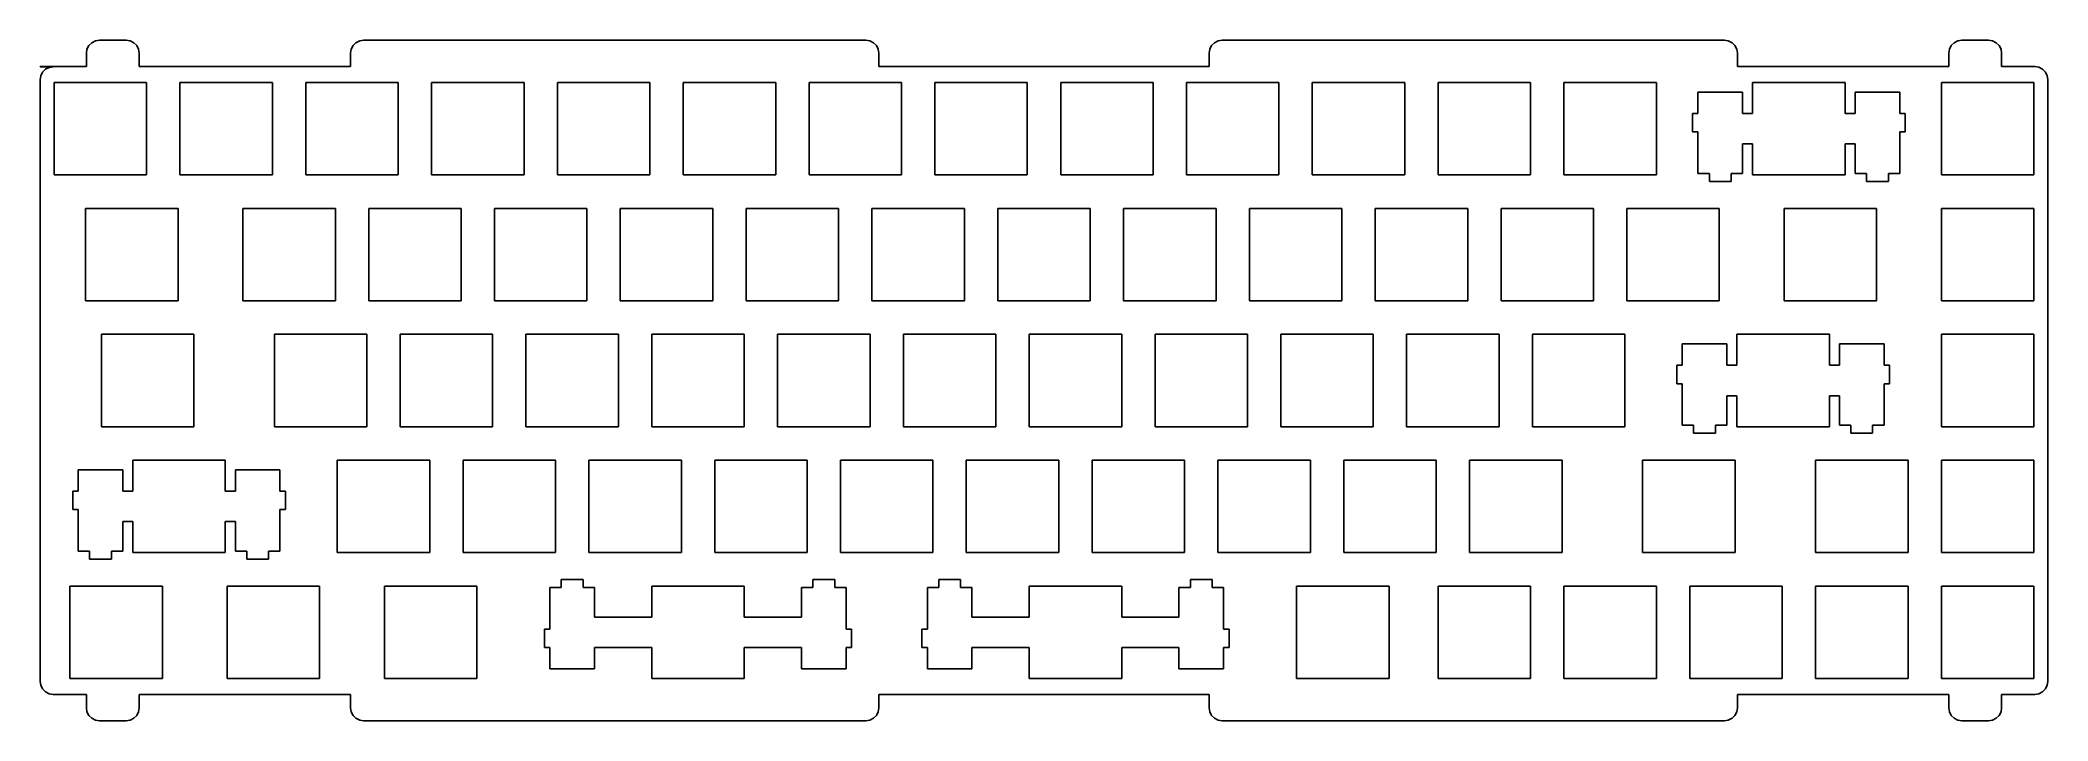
# Model space of a CAD drawing. Extents: x -41.2 to 44.6, y 16.4 to 45.4.
import ezdxf

# ---------------------------------------------------------------- set-up
doc = ezdxf.new("R2010")
doc.units = 0

msp = doc.modelspace()

# ---------------------------------------------------------------- linework, layer by layer
at = {"layer": 'Layer 1'}
for p, q in [((-39.2289, 44.8817), (-39.2026, 45.0477)), ((-39.2289, 44.8727), (-39.2289, 44.8817)), ((-39.2289, 44.8724), (-39.2289, 44.8727)), ((-39.2289, 44.3088), (-39.2289, 44.8724)), ((-39.2026, 45.0477), (-39.1222, 45.2055)), ((-39.1222, 45.2055), (-38.9966, 45.3311)), ((-38.9966, 45.3311), (-38.8388, 45.4115)), ((-38.8388, 45.4115), (-38.6728, 45.4377)), ((-38.6728, 45.4377), (-38.6638, 45.4377)), ((-38.6638, 45.4377), (-37.5364, 45.4377)), ((-37.5364, 45.4377), (-37.5275, 45.4377)), ((-37.5275, 45.4377), (-37.3611, 45.4112)), ((-37.3611, 45.4112), (-37.2034, 45.3308)), ((-37.2034, 45.3308), (-37.0778, 45.2055)), ((-37.0778, 45.2055), (-36.9973, 45.0474)), ((-36.9973, 45.0474), (-36.9711, 44.8814)), ((-36.9711, 44.8814), (-36.9711, 44.8724)), ((-36.9711, 44.8724), (-36.9711, 44.3088)), ((-27.94, 44.8814), (-27.9137, 45.0474)), ((-27.94, 44.8724), (-27.94, 44.8814)), ((-27.94, 44.3088), (-27.94, 44.8724)), ((-27.9137, 45.0474), (-27.8333, 45.2055)), ((-27.8333, 45.2055), (-27.7077, 45.3308)), ((-27.7077, 45.3308), (-27.5499, 45.4112)), ((-27.5499, 45.4112), (-27.3838, 45.4377)), ((-27.3838, 45.4377), (-27.375, 45.4377)), ((-27.375, 45.4377), (-5.92751, 45.4377)), ((-5.92751, 45.4377), (-5.91866, 45.4377)), ((-5.91866, 45.4377), (-5.75225, 45.4112)), ((-5.75225, 45.4112), (-5.59449, 45.3308)), ((-5.59449, 45.3308), (-5.4689, 45.2055)), ((-5.4689, 45.2055), (-5.38846, 45.0474)), ((-5.38846, 45.0474), (-5.36222, 44.8814)), ((-5.36222, 44.8814), (-5.36222, 44.8724)), ((-5.36222, 44.8724), (-5.36222, 44.3088)), ((8.74888, 44.8814), (8.77513, 45.0474)), ((8.74888, 44.8724), (8.74888, 44.8814)), ((8.74888, 44.3088), (8.74888, 44.8724)), ((8.77513, 45.0474), (8.85556, 45.2055)), ((8.85556, 45.2055), (8.98115, 45.3308)), ((8.98115, 45.3308), (9.13891, 45.4112)), ((9.13891, 45.4112), (9.30532, 45.4377)), ((9.30532, 45.4377), (9.31417, 45.4377)), ((9.31417, 45.4377), (30.7616, 45.4377)), ((30.7616, 45.4377), (30.7705, 45.4377)), ((30.7705, 45.4377), (30.9366, 45.4112)), ((30.9366, 45.4112), (31.0944, 45.3308)), ((31.0944, 45.3308), (31.22, 45.2055)), ((31.22, 45.2055), (31.3004, 45.0474)), ((31.3004, 45.0474), (31.3266, 44.8814)), ((31.3266, 44.8814), (31.3266, 44.8724)), ((31.3266, 44.8724), (31.3266, 44.3088)), ((40.3577, 44.8814), (40.384, 45.0474)), ((40.3577, 44.8724), (40.3577, 44.8814)), ((40.3577, 44.3088), (40.3577, 44.8724)), ((40.384, 45.0474), (40.4644, 45.2055)), ((40.4644, 45.2055), (40.59, 45.3308)), ((40.59, 45.3308), (40.7478, 45.4112)), ((40.7478, 45.4112), (40.9142, 45.4377)), ((40.9142, 45.4377), (40.923, 45.4377)), ((40.923, 45.4377), (42.0505, 45.4377)), ((42.0505, 45.4377), (42.0594, 45.4377)), ((42.0594, 45.4377), (42.2255, 45.4112)), ((42.2255, 45.4112), (42.3833, 45.3308)), ((42.3833, 45.3308), (42.5088, 45.2055)), ((42.5088, 45.2055), (42.5893, 45.0474)), ((42.5893, 45.0474), (42.6155, 44.8814)), ((42.6155, 44.8814), (42.6155, 44.8724)), ((42.6155, 44.8724), (42.6155, 44.3088)), ((-41.2044, 44.304), (-41.2044, 44.3088)), ((-41.2044, 44.3088), (-40.6394, 44.3088)), ((-40.6447, 44.304), (-41.2044, 44.304)), ((-41.2044, 43.7471), (-41.1782, 43.9135)), ((-41.1782, 43.9135), (-41.0977, 44.0712)), ((-41.0977, 44.0712), (-40.9721, 44.1965)), ((-40.9721, 44.1965), (-40.8144, 44.277)), ((-40.8144, 44.277), (-40.6447, 44.304)), ((-40.6394, 44.3088), (-39.2289, 44.3088)), ((-36.9711, 44.3088), (-36.6541, 44.3088)), ((-36.6541, 44.3088), (-35.3102, 44.3088)), ((-35.3102, 44.3088), (-35.2289, 44.3088)), ((-35.2289, 44.3088), (-31.2778, 44.3088)), ((-31.2778, 44.3088), (-29.8526, 44.3088)), ((-29.8526, 44.3088), (-27.94, 44.3088)), ((-5.36222, 44.3088), (-4.39561, 44.3088)), ((-4.39561, 44.3088), (-2.97039, 44.3088)), ((-2.97039, 44.3088), (0.98072, 44.3088)), ((0.98072, 44.3088), (2.40594, 44.3088)), ((2.40594, 44.3088), (6.35705, 44.3088)), ((6.35705, 44.3088), (7.78227, 44.3088)), ((7.78227, 44.3088), (8.74888, 44.3088)), ((31.3266, 44.3088), (31.5459, 44.3088)), ((31.5459, 44.3088), (31.9763, 44.3088)), ((31.9763, 44.3088), (35.9274, 44.3088)), ((35.9274, 44.3088), (36.3578, 44.3088)), ((36.3578, 44.3088), (38.2628, 44.3088)), ((38.2628, 44.3088), (38.4956, 44.3088)), ((38.4956, 44.3088), (38.6156, 44.3088)), ((38.6156, 44.3088), (40.0408, 44.3088)), ((40.0408, 44.3088), (40.3577, 44.3088)), ((42.6155, 44.3088), (44.0261, 44.3088)), ((44.0261, 44.3088), (44.0349, 44.3088)), ((44.0349, 44.3088), (44.201, 44.2823)), ((44.201, 44.2823), (44.3588, 44.2019)), ((44.3588, 44.2019), (44.4844, 44.0766)), ((44.4844, 44.0766), (44.5648, 43.9185)), ((44.5648, 43.9185), (44.5911, 43.7525)), ((-41.2044, 43.7436), (-41.2044, 43.7471)), ((-41.2044, 18.0628), (-41.2044, 43.7436)), ((-39.2289, 43.6321), (-40.6053, 43.6321)), ((-40.6053, 43.6321), (-40.6053, 39.681)), ((-36.9711, 43.6321), (-39.2289, 43.6321)), ((-36.6541, 43.6321), (-36.9711, 43.6321)), ((-36.6541, 39.681), (-36.6541, 43.6321)), ((-31.2778, 43.6321), (-35.2289, 43.6321)), ((-35.2289, 43.6321), (-35.2289, 39.681)), ((-31.2778, 39.681), (-31.2778, 43.6321)), ((-27.94, 43.6321), (-29.8526, 43.6321)), ((-29.8526, 43.6321), (-29.8526, 39.681)), ((-25.9015, 43.6321), (-27.94, 43.6321)), ((-25.9015, 39.681), (-25.9015, 43.6321)), ((-20.5249, 43.6321), (-24.4763, 43.6321)), ((-24.4763, 43.6321), (-24.4763, 39.681)), ((-20.5249, 39.681), (-20.5249, 43.6321)), ((-15.1485, 43.6321), (-19.0997, 43.6321)), ((-19.0997, 43.6321), (-19.0997, 39.681)), ((-15.1485, 39.681), (-15.1485, 43.6321)), ((-9.77222, 43.6321), (-13.7233, 43.6321)), ((-13.7233, 43.6321), (-13.7233, 39.681)), ((-9.77222, 39.681), (-9.77222, 43.6321)), ((-9.77222, 43.6321), (-9.77222, 43.6321)), ((-5.36222, 43.6321), (-8.347, 43.6321)), ((-8.347, 43.6321), (-8.347, 39.681)), ((-4.39561, 43.6321), (-5.36222, 43.6321)), ((-4.39561, 39.681), (-4.39561, 43.6321)), ((0.98072, 43.6321), (-2.97039, 43.6321)), ((-2.97039, 43.6321), (-2.97039, 39.681)), ((0.98072, 39.681), (0.98072, 43.6321)), ((6.35705, 43.6321), (2.40594, 43.6321)), ((2.40594, 43.6321), (2.40594, 39.681)), ((6.35705, 39.681), (6.35705, 43.6321)), ((8.74888, 43.6321), (7.78227, 43.6321)), ((7.78227, 43.6321), (7.78227, 39.681)), ((11.7337, 43.6321), (8.74888, 43.6321)), ((11.7337, 39.681), (11.7337, 43.6321)), ((17.11, 43.6321), (13.1589, 43.6321)), ((13.1589, 43.6321), (13.1589, 39.681)), ((17.11, 39.681), (17.11, 43.6321)), ((22.4863, 43.6321), (18.5352, 43.6321)), ((18.5352, 43.6321), (18.5352, 39.681)), ((22.4863, 39.681), (22.4863, 43.6321)), ((27.8629, 43.6321), (23.9115, 43.6321)), ((23.9115, 43.6321), (23.9115, 39.681)), ((27.8629, 39.681), (27.8629, 43.6321)), ((31.3266, 43.2172), (29.6409, 43.2172)), ((29.6409, 43.2172), (29.6409, 42.3056)), ((31.5459, 43.2172), (31.3266, 43.2172)), ((31.5459, 42.3056), (31.5459, 43.2172)), ((35.9274, 43.6321), (31.9763, 43.6321)), ((31.9763, 43.6321), (31.9763, 42.3056)), ((35.9274, 42.3056), (35.9274, 43.6321)), ((38.2628, 43.2172), (36.3578, 43.2172)), ((36.3578, 43.2172), (36.3578, 42.3056)), ((38.2628, 42.3056), (38.2628, 43.2172)), ((40.3577, 43.6321), (40.0408, 43.6321)), ((40.0408, 43.6321), (40.0408, 39.681)), ((42.6155, 43.6321), (40.3577, 43.6321)), ((43.9922, 43.6321), (42.6155, 43.6321)), ((43.9922, 39.681), (43.9922, 43.6321)), ((44.5911, 43.7525), (44.5911, 43.7436)), ((44.5911, 43.7436), (44.5911, 18.0628)), ((29.6409, 42.3056), (29.4081, 42.3056)), ((29.4081, 42.3056), (29.4081, 41.5196)), ((31.9763, 42.3056), (31.5459, 42.3056)), ((36.3578, 42.3056), (35.9274, 42.3056)), ((38.4956, 42.3056), (38.2628, 42.3056)), ((38.4956, 41.5196), (38.4956, 42.3056)), ((29.4081, 41.5196), (29.6409, 41.5196)), ((29.6409, 41.5196), (29.6409, 39.7459)), ((38.2628, 39.7459), (38.2628, 41.5196)), ((38.2628, 41.5196), (38.4956, 41.5196)), ((31.5459, 39.7459), (31.5459, 41.0074)), ((31.5459, 41.0074), (31.9763, 41.0074)), ((31.9763, 41.0074), (31.9763, 39.681)), ((35.9274, 39.681), (35.9274, 41.0074)), ((35.9274, 41.0074), (36.3578, 41.0074)), ((36.3578, 41.0074), (36.3578, 39.7459)), ((-40.6053, 39.681), (-39.9333, 39.681)), ((-39.9333, 39.681), (-39.8133, 39.681)), ((-39.8133, 39.681), (-39.5805, 39.681)), ((-39.5805, 39.681), (-39.2613, 39.681)), ((-39.2613, 39.681), (-39.2289, 39.681)), ((-39.2289, 39.681), (-36.9711, 39.681)), ((-36.9711, 39.681), (-36.6541, 39.681)), ((-35.2289, 39.681), (-34.638, 39.681)), ((-34.638, 39.681), (-33.294, 39.681)), ((-33.294, 39.681), (-32.8636, 39.681)), ((-32.8636, 39.681), (-32.5408, 39.681)), ((-32.5408, 39.681), (-31.2778, 39.681)), ((-29.8526, 39.681), (-28.5897, 39.681)), ((-28.5897, 39.681), (-27.94, 39.681)), ((-27.94, 39.681), (-27.2454, 39.681)), ((-27.2454, 39.681), (-27.1644, 39.681)), ((-27.1644, 39.681), (-25.9015, 39.681)), ((-24.4763, 39.681), (-23.213, 39.681)), ((-23.213, 39.681), (-22.5411, 39.681)), ((-22.5411, 39.681), (-21.8691, 39.681)), ((-21.8691, 39.681), (-21.7878, 39.681)), ((-21.7878, 39.681), (-20.5249, 39.681)), ((-19.0997, 39.681), (-17.8367, 39.681)), ((-17.8367, 39.681), (-17.5158, 39.681)), ((-17.5158, 39.681), (-16.4928, 39.681)), ((-16.4928, 39.681), (-16.4115, 39.681)), ((-16.4115, 39.681), (-15.1485, 39.681)), ((-13.7233, 39.681), (-12.4604, 39.681)), ((-12.4604, 39.681), (-11.1162, 39.681)), ((-11.1162, 39.681), (-11.0352, 39.681)), ((-11.0352, 39.681), (-9.77222, 39.681)), ((-8.347, 39.681), (-7.08405, 39.681)), ((-7.08405, 39.681), (-6.76289, 39.681)), ((-6.76289, 39.681), (-6.53005, 39.681)), ((-6.53005, 39.681), (-5.73983, 39.681)), ((-5.73983, 39.681), (-5.65855, 39.681)), ((-5.65855, 39.681), (-5.36222, 39.681)), ((-5.36222, 39.681), (-4.39561, 39.681)), ((-2.97039, 39.681), (-1.70744, 39.681)), ((-1.70744, 39.681), (-1.38656, 39.681)), ((-1.38656, 39.681), (-0.3635, 39.681)), ((-0.3635, 39.681), (-0.28222, 39.681)), ((-0.28222, 39.681), (0.98072, 39.681)), ((2.40594, 39.681), (3.66889, 39.681)), ((3.66889, 39.681), (5.01311, 39.681)), ((5.01311, 39.681), (5.09411, 39.681)), ((5.09411, 39.681), (6.35705, 39.681)), ((7.78227, 39.681), (8.74888, 39.681)), ((8.74888, 39.681), (9.04521, 39.681)), ((9.04521, 39.681), (9.36638, 39.681)), ((9.36638, 39.681), (9.59922, 39.681)), ((9.59922, 39.681), (10.3894, 39.681)), ((10.3894, 39.681), (10.4707, 39.681)), ((10.4707, 39.681), (11.7337, 39.681)), ((13.1589, 39.681), (14.4218, 39.681)), ((14.4218, 39.681), (15.7658, 39.681)), ((15.7658, 39.681), (15.847, 39.681)), ((15.847, 39.681), (17.11, 39.681)), ((18.5352, 39.681), (19.7982, 39.681)), ((19.7982, 39.681), (21.1424, 39.681)), ((21.1424, 39.681), (21.2234, 39.681)), ((21.2234, 39.681), (22.4863, 39.681)), ((23.9115, 39.681), (25.1745, 39.681)), ((25.1745, 39.681), (26.5187, 39.681)), ((26.5187, 39.681), (26.5997, 39.681)), ((26.5997, 39.681), (27.8629, 39.681)), ((29.6409, 39.7459), (30.1278, 39.7459)), ((30.1278, 39.7459), (30.1278, 39.4072)), ((31.0591, 39.4072), (31.0591, 39.7459)), ((31.0591, 39.7459), (31.3043, 39.7459)), ((31.3043, 39.7459), (31.3266, 39.7459)), ((31.3266, 39.7459), (31.5459, 39.7459)), ((31.9763, 39.681), (33.3205, 39.681)), ((33.3205, 39.681), (35.9274, 39.681)), ((36.3578, 39.7459), (36.8446, 39.7459)), ((36.8446, 39.7459), (36.8446, 39.4072)), ((37.776, 39.4072), (37.776, 39.7459)), ((37.776, 39.7459), (37.8237, 39.7459)), ((37.8237, 39.7459), (38.2628, 39.7459)), ((40.0408, 39.681), (40.3577, 39.681)), ((40.3577, 39.681), (42.6155, 39.681)), ((42.6155, 39.681), (43.9922, 39.681)), ((30.1278, 39.4072), (30.5511, 39.4072)), ((30.5511, 39.4072), (30.8737, 39.4072)), ((30.8737, 39.4072), (31.0591, 39.4072)), ((36.8446, 39.4072), (37.2714, 39.4072)), ((37.2714, 39.4072), (37.5908, 39.4072)), ((37.5908, 39.4072), (37.776, 39.4072)), ((-39.2289, 38.2555), (-39.2613, 38.2555)), ((-39.2613, 38.2555), (-39.2613, 34.3044)), ((-36.9711, 38.2555), (-39.2289, 38.2555)), ((-36.6541, 38.2555), (-36.9711, 38.2555)), ((-35.3102, 38.2555), (-36.6541, 38.2555)), ((-35.3102, 34.3044), (-35.3102, 38.2555)), ((-31.2778, 38.2555), (-32.5408, 38.2555)), ((-32.5408, 38.2555), (-32.5408, 34.3044)), ((-29.8526, 38.2555), (-31.2778, 38.2555)), ((-28.5897, 38.2555), (-29.8526, 38.2555)), ((-28.5897, 34.3044), (-28.5897, 38.2555)), ((-25.9015, 38.2555), (-27.1644, 38.2555)), ((-27.1644, 38.2555), (-27.1644, 34.3044)), ((-24.4763, 38.2555), (-25.9015, 38.2555)), ((-23.213, 38.2555), (-24.4763, 38.2555)), ((-23.213, 34.3044), (-23.213, 38.2555)), ((-20.5249, 38.2555), (-21.7878, 38.2555)), ((-21.7878, 38.2555), (-21.7878, 34.3044)), ((-19.0997, 38.2555), (-20.5249, 38.2555)), ((-17.8367, 38.2555), (-19.0997, 38.2555)), ((-17.8367, 34.3044), (-17.8367, 38.2555)), ((-15.1485, 38.2555), (-16.4115, 38.2555)), ((-16.4115, 38.2555), (-16.4115, 34.3044)), ((-13.7233, 38.2555), (-15.1485, 38.2555)), ((-12.4604, 38.2555), (-13.7233, 38.2555)), ((-12.4604, 34.3044), (-12.4604, 38.2555)), ((-9.77222, 38.2555), (-11.0352, 38.2555)), ((-11.0352, 38.2555), (-11.0352, 34.3044)), ((-8.347, 38.2555), (-9.77222, 38.2555)), ((-7.08405, 38.2555), (-8.347, 38.2555)), ((-7.08405, 34.3044), (-7.08405, 38.2555)), ((-5.36222, 38.2555), (-5.65855, 38.2555)), ((-5.65855, 38.2555), (-5.65855, 34.3044)), ((-4.39561, 38.2555), (-5.36222, 38.2555)), ((-2.97039, 38.2555), (-4.39561, 38.2555)), ((-1.70744, 38.2555), (-2.97039, 38.2555)), ((-1.70744, 34.3044), (-1.70744, 38.2555)), ((0.98072, 38.2555), (-0.28222, 38.2555)), ((-0.28222, 38.2555), (-0.28222, 34.3044)), ((2.40594, 38.2555), (0.98072, 38.2555)), ((3.66889, 38.2555), (2.40594, 38.2555)), ((3.66889, 34.3044), (3.66889, 38.2555)), ((6.35705, 38.2555), (5.09411, 38.2555)), ((5.09411, 38.2555), (5.09411, 34.3044)), ((7.78227, 38.2555), (6.35705, 38.2555)), ((8.74888, 38.2555), (7.78227, 38.2555)), ((9.04521, 38.2555), (8.74888, 38.2555)), ((9.04521, 34.3044), (9.04521, 38.2555)), ((11.7337, 38.2555), (10.4707, 38.2555)), ((10.4707, 38.2555), (10.4707, 34.3044)), ((13.1589, 38.2555), (11.7337, 38.2555)), ((14.4218, 38.2555), (13.1589, 38.2555)), ((14.4218, 34.3044), (14.4218, 38.2555)), ((17.11, 38.2555), (15.847, 38.2555)), ((15.847, 38.2555), (15.847, 34.3044)), ((18.5352, 38.2555), (17.11, 38.2555)), ((19.7982, 38.2555), (18.5352, 38.2555)), ((19.7982, 34.3044), (19.7982, 38.2555)), ((22.4863, 38.2555), (21.2234, 38.2555)), ((21.2234, 38.2555), (21.2234, 34.3044)), ((23.9115, 38.2555), (22.4863, 38.2555)), ((25.1745, 38.2555), (23.9115, 38.2555)), ((25.1745, 34.3044), (25.1745, 38.2555)), ((27.8629, 38.2555), (26.5997, 38.2555)), ((26.5997, 38.2555), (26.5997, 34.3044)), ((29.4081, 38.2555), (27.8629, 38.2555)), ((29.6409, 38.2555), (29.4081, 38.2555)), ((30.1278, 38.2555), (29.6409, 38.2555)), ((30.5511, 38.2555), (30.1278, 38.2555)), ((30.5511, 34.3044), (30.5511, 38.2555)), ((35.9274, 38.2555), (33.3205, 38.2555)), ((33.3205, 38.2555), (33.3205, 34.3044)), ((36.3578, 38.2555), (35.9274, 38.2555)), ((36.8446, 38.2555), (36.3578, 38.2555)), ((37.2714, 38.2555), (36.8446, 38.2555)), ((37.2714, 34.3044), (37.2714, 38.2555)), ((40.3577, 38.2555), (40.0408, 38.2555)), ((40.0408, 38.2555), (40.0408, 34.3044)), ((42.6155, 38.2555), (40.3577, 38.2555)), ((43.9922, 38.2555), (42.6155, 38.2555)), ((43.9922, 34.3044), (43.9922, 38.2555)), ((-39.2613, 34.3044), (-39.2289, 34.3044)), ((-39.2289, 34.3044), (-38.5891, 34.3044)), ((-38.5891, 34.3044), (-37.6755, 34.3044)), ((-37.6755, 34.3044), (-37.2451, 34.3044)), ((-37.2451, 34.3044), (-36.9711, 34.3044)), ((-36.9711, 34.3044), (-36.6541, 34.3044)), ((-36.6541, 34.3044), (-35.3102, 34.3044)), ((-32.5408, 34.3044), (-31.2778, 34.3044)), ((-31.2778, 34.3044), (-31.1965, 34.3044)), ((-31.1965, 34.3044), (-30.9586, 34.3044)), ((-30.9586, 34.3044), (-30.7258, 34.3044)), ((-30.7258, 34.3044), (-29.8526, 34.3044)), ((-29.8526, 34.3044), (-29.2616, 34.3044)), ((-29.2616, 34.3044), (-28.5897, 34.3044)), ((-27.1644, 34.3044), (-26.4925, 34.3044)), ((-26.4925, 34.3044), (-25.9015, 34.3044)), ((-25.9015, 34.3044), (-25.8202, 34.3044)), ((-25.8202, 34.3044), (-24.4763, 34.3044)), ((-24.4763, 34.3044), (-23.213, 34.3044)), ((-21.7878, 34.3044), (-20.5249, 34.3044)), ((-20.5249, 34.3044), (-20.4439, 34.3044)), ((-20.4439, 34.3044), (-19.6537, 34.3044)), ((-19.6537, 34.3044), (-19.4208, 34.3044)), ((-19.4208, 34.3044), (-19.0997, 34.3044)), ((-19.0997, 34.3044), (-18.934, 34.3044)), ((-18.934, 34.3044), (-18.0027, 34.3044)), ((-18.0027, 34.3044), (-17.8367, 34.3044)), ((-16.4115, 34.3044), (-15.1485, 34.3044)), ((-15.1485, 34.3044), (-15.0673, 34.3044)), ((-15.0673, 34.3044), (-13.7233, 34.3044)), ((-13.7233, 34.3044), (-12.4604, 34.3044)), ((-11.0352, 34.3044), (-9.77222, 34.3044)), ((-9.77222, 34.3044), (-9.69094, 34.3044)), ((-9.69094, 34.3044), (-8.66788, 34.3044)), ((-8.66788, 34.3044), (-8.347, 34.3044)), ((-8.347, 34.3044), (-8.18105, 34.3044)), ((-8.18105, 34.3044), (-7.24972, 34.3044)), ((-7.24972, 34.3044), (-7.08405, 34.3044)), ((-5.65855, 34.3044), (-5.36222, 34.3044)), ((-5.36222, 34.3044), (-4.39561, 34.3044)), ((-4.39561, 34.3044), (-4.31461, 34.3044)), ((-4.31461, 34.3044), (-3.52439, 34.3044)), ((-3.52439, 34.3044), (-3.29156, 34.3044)), ((-3.29156, 34.3044), (-2.97039, 34.3044)), ((-2.97039, 34.3044), (-2.80472, 34.3044)), ((-2.80472, 34.3044), (-1.87339, 34.3044)), ((-1.87339, 34.3044), (-1.70744, 34.3044)), ((-0.28222, 34.3044), (0.98072, 34.3044)), ((0.98072, 34.3044), (1.06172, 34.3044)), ((1.06172, 34.3044), (2.40594, 34.3044)), ((2.40594, 34.3044), (3.66889, 34.3044)), ((5.09411, 34.3044), (6.35705, 34.3044)), ((6.35705, 34.3044), (6.43833, 34.3044)), ((6.43833, 34.3044), (7.46139, 34.3044)), ((7.46139, 34.3044), (7.78227, 34.3044)), ((7.78227, 34.3044), (7.94822, 34.3044)), ((7.94822, 34.3044), (8.74888, 34.3044)), ((8.74888, 34.3044), (8.87955, 34.3044)), ((8.87955, 34.3044), (9.04521, 34.3044)), ((10.4707, 34.3044), (11.7337, 34.3044)), ((11.7337, 34.3044), (11.8147, 34.3044)), ((11.8147, 34.3044), (12.4866, 34.3044)), ((12.4866, 34.3044), (13.1589, 34.3044)), ((13.1589, 34.3044), (14.4218, 34.3044)), ((15.847, 34.3044), (16.4377, 34.3044)), ((16.4377, 34.3044), (17.11, 34.3044)), ((17.11, 34.3044), (17.191, 34.3044)), ((17.191, 34.3044), (18.5352, 34.3044)), ((18.5352, 34.3044), (19.7982, 34.3044)), ((21.2234, 34.3044), (22.4863, 34.3044)), ((22.4863, 34.3044), (22.5676, 34.3044)), ((22.5676, 34.3044), (23.9115, 34.3044)), ((23.9115, 34.3044), (25.1745, 34.3044)), ((26.5997, 34.3044), (27.272, 34.3044)), ((27.272, 34.3044), (27.8629, 34.3044)), ((27.8629, 34.3044), (28.7358, 34.3044)), ((28.7358, 34.3044), (28.9687, 34.3044)), ((28.9687, 34.3044), (29.4081, 34.3044)), ((29.4081, 34.3044), (29.6409, 34.3044)), ((29.6409, 34.3044), (30.1278, 34.3044)), ((30.1278, 34.3044), (30.5511, 34.3044)), ((33.3205, 34.3044), (35.2555, 34.3044)), ((35.2555, 34.3044), (35.6858, 34.3044)), ((35.6858, 34.3044), (35.9274, 34.3044)), ((35.9274, 34.3044), (36.3578, 34.3044)), ((36.3578, 34.3044), (36.8446, 34.3044)), ((36.8446, 34.3044), (37.2714, 34.3044)), ((40.0408, 34.3044), (40.3577, 34.3044)), ((40.3577, 34.3044), (42.6155, 34.3044)), ((42.6155, 34.3044), (43.9922, 34.3044)), ((-37.6755, 32.8789), (-38.5891, 32.8789)), ((-38.5891, 32.8789), (-38.5891, 28.9277)), ((-37.2451, 32.8789), (-37.6755, 32.8789)), ((-36.9711, 32.8789), (-37.2451, 32.8789)), ((-36.6541, 32.8789), (-36.9711, 32.8789)), ((-35.3102, 32.8789), (-36.6541, 32.8789)), ((-35.2289, 32.8789), (-35.3102, 32.8789)), ((-34.638, 32.8789), (-35.2289, 32.8789)), ((-34.638, 28.9277), (-34.638, 32.8789)), ((-30.9586, 32.8789), (-31.1965, 32.8789)), ((-31.1965, 32.8789), (-31.1965, 28.9277)), ((-30.7258, 32.8789), (-30.9586, 32.8789)), ((-29.8526, 32.8789), (-30.7258, 32.8789)), ((-29.2616, 32.8789), (-29.8526, 32.8789)), ((-28.5897, 32.8789), (-29.2616, 32.8789)), ((-27.94, 32.8789), (-28.5897, 32.8789)), ((-27.2454, 32.8789), (-27.94, 32.8789)), ((-27.2454, 28.9277), (-27.2454, 32.8789)), ((-24.4763, 32.8789), (-25.8202, 32.8789)), ((-25.8202, 32.8789), (-25.8202, 28.9277)), ((-23.213, 32.8789), (-24.4763, 32.8789)), ((-22.5411, 32.8789), (-23.213, 32.8789)), ((-21.8691, 32.8789), (-22.5411, 32.8789)), ((-21.8691, 28.9277), (-21.8691, 32.8789)), ((-19.6537, 32.8789), (-20.4439, 32.8789)), ((-20.4439, 32.8789), (-20.4439, 28.9277)), ((-19.4208, 32.8789), (-19.6537, 32.8789)), ((-19.0997, 32.8789), (-19.4208, 32.8789)), ((-18.934, 32.8789), (-19.0997, 32.8789)), ((-18.0027, 32.8789), (-18.934, 32.8789)), ((-17.8367, 32.8789), (-18.0027, 32.8789)), ((-17.5158, 32.8789), (-17.8367, 32.8789)), ((-16.4928, 32.8789), (-17.5158, 32.8789)), ((-16.4928, 28.9277), (-16.4928, 32.8789)), ((-13.7233, 32.8789), (-15.0673, 32.8789)), ((-15.0673, 32.8789), (-15.0673, 28.9277)), ((-12.4604, 32.8789), (-13.7233, 32.8789)), ((-11.1162, 32.8789), (-12.4604, 32.8789)), ((-11.1162, 28.9277), (-11.1162, 32.8789)), ((-8.66788, 32.8789), (-9.69094, 32.8789)), ((-9.69094, 32.8789), (-9.69094, 28.9277)), ((-8.347, 32.8789), (-8.66788, 32.8789)), ((-8.18105, 32.8789), (-8.347, 32.8789)), ((-7.24972, 32.8789), (-8.18105, 32.8789)), ((-7.08405, 32.8789), (-7.24972, 32.8789)), ((-6.76289, 32.8789), (-7.08405, 32.8789)), ((-6.53005, 32.8789), (-6.76289, 32.8789)), ((-5.73983, 32.8789), (-6.53005, 32.8789)), ((-5.73983, 28.9277), (-5.73983, 32.8789)), ((-3.52439, 32.8789), (-4.31461, 32.8789)), ((-4.31461, 32.8789), (-4.31461, 28.9277)), ((-3.29156, 32.8789), (-3.52439, 32.8789)), ((-2.97039, 32.8789), (-3.29156, 32.8789)), ((-2.80472, 32.8789), (-2.97039, 32.8789)), ((-1.87339, 32.8789), (-2.80472, 32.8789)), ((-1.70744, 32.8789), (-1.87339, 32.8789)), ((-1.38656, 32.8789), (-1.70744, 32.8789)), ((-0.3635, 32.8789), (-1.38656, 32.8789)), ((-0.3635, 28.9277), (-0.3635, 32.8789)), ((2.40594, 32.8789), (1.06172, 32.8789)), ((1.06172, 32.8789), (1.06172, 28.9277)), ((3.66889, 32.8789), (2.40594, 32.8789)), ((5.01311, 32.8789), (3.66889, 32.8789)), ((5.01311, 28.9277), (5.01311, 32.8789)), ((7.46139, 32.8789), (6.43833, 32.8789)), ((6.43833, 32.8789), (6.43833, 28.9277)), ((7.78227, 32.8789), (7.46139, 32.8789)), ((7.94822, 32.8789), (7.78227, 32.8789)), ((8.74888, 32.8789), (7.94822, 32.8789)), ((8.87955, 32.8789), (8.74888, 32.8789)), ((9.04521, 32.8789), (8.87955, 32.8789)), ((9.36638, 32.8789), (9.04521, 32.8789)), ((9.59922, 32.8789), (9.36638, 32.8789)), ((10.3894, 32.8789), (9.59922, 32.8789)), ((10.3894, 28.9277), (10.3894, 32.8789)), ((12.4866, 32.8789), (11.8147, 32.8789)), ((11.8147, 32.8789), (11.8147, 28.9277)), ((13.1589, 32.8789), (12.4866, 32.8789)), ((14.4218, 32.8789), (13.1589, 32.8789)), ((15.7658, 32.8789), (14.4218, 32.8789)), ((15.7658, 28.9277), (15.7658, 32.8789)), ((18.5352, 32.8789), (17.191, 32.8789)), ((17.191, 32.8789), (17.191, 28.9277)), ((19.7982, 32.8789), (18.5352, 32.8789)), ((21.1424, 32.8789), (19.7982, 32.8789)), ((21.1424, 28.9277), (21.1424, 32.8789)), ((23.9115, 32.8789), (22.5676, 32.8789)), ((22.5676, 32.8789), (22.5676, 28.9277)), ((25.1745, 32.8789), (23.9115, 32.8789)), ((26.5187, 32.8789), (25.1745, 32.8789)), ((26.5187, 28.9277), (26.5187, 32.8789)), ((31.3266, 32.8789), (31.3043, 32.8789)), ((31.3043, 32.8789), (31.3043, 31.5524)), ((31.5459, 32.8789), (31.3266, 32.8789)), ((31.9763, 32.8789), (31.5459, 32.8789)), ((33.3205, 32.8789), (31.9763, 32.8789)), ((35.2555, 32.8789), (33.3205, 32.8789)), ((35.2555, 31.5524), (35.2555, 32.8789)), ((40.3577, 32.8789), (40.0408, 32.8789)), ((40.0408, 32.8789), (40.0408, 28.9277)), ((42.6155, 32.8789), (40.3577, 32.8789)), ((43.9922, 32.8789), (42.6155, 32.8789)), ((43.9922, 28.9277), (43.9922, 32.8789)), ((29.4081, 32.464), (28.9687, 32.464)), ((28.9687, 32.464), (28.9687, 31.5524)), ((29.6409, 32.464), (29.4081, 32.464)), ((30.1278, 32.464), (29.6409, 32.464)), ((30.5511, 32.464), (30.1278, 32.464)), ((30.8737, 32.464), (30.5511, 32.464)), ((30.8737, 31.5524), (30.8737, 32.464)), ((35.9274, 32.464), (35.6858, 32.464)), ((35.6858, 32.464), (35.6858, 31.5524)), ((36.3578, 32.464), (35.9274, 32.464)), ((36.8446, 32.464), (36.3578, 32.464)), ((37.2714, 32.464), (36.8446, 32.464)), ((37.5908, 32.464), (37.2714, 32.464)), ((37.5908, 31.5524), (37.5908, 32.464)), ((28.9687, 31.5524), (28.7358, 31.5524)), ((28.7358, 31.5524), (28.7358, 30.7664)), ((31.0591, 31.5524), (30.8737, 31.5524)), ((31.3043, 31.5524), (31.0591, 31.5524)), ((35.6858, 31.5524), (35.2555, 31.5524)), ((37.776, 31.5524), (37.5908, 31.5524)), ((37.8237, 31.5524), (37.776, 31.5524)), ((37.8237, 30.7664), (37.8237, 31.5524)), ((28.7358, 30.7664), (28.9687, 30.7664)), ((28.9687, 30.7664), (28.9687, 28.9927)), ((30.8737, 28.9927), (30.8737, 30.2542)), ((30.8737, 30.2542), (31.0591, 30.2542)), ((31.0591, 30.2542), (31.2231, 30.2542)), ((31.2231, 30.2542), (31.3043, 30.2542)), ((31.3043, 30.2542), (31.3043, 28.9277)), ((35.2555, 28.9277), (35.2555, 30.2542)), ((35.2555, 30.2542), (35.6858, 30.2542)), ((35.6858, 30.2542), (35.6858, 28.9927)), ((37.5908, 28.9927), (37.5908, 30.7664)), ((37.5908, 30.7664), (37.776, 30.7664)), ((37.776, 30.7664), (37.8237, 30.7664)), ((-38.5891, 28.9277), (-37.6755, 28.9277)), ((-37.6755, 28.9277), (-37.2451, 28.9277)), ((-37.2451, 28.9277), (-36.9711, 28.9277)), ((-36.9711, 28.9277), (-36.6541, 28.9277)), ((-36.6541, 28.9277), (-35.3102, 28.9277)), ((-35.3102, 28.9277), (-35.2289, 28.9277)), ((-35.2289, 28.9277), (-34.638, 28.9277)), ((-31.1965, 28.9277), (-30.9586, 28.9277)), ((-30.9586, 28.9277), (-30.7258, 28.9277)), ((-30.7258, 28.9277), (-29.8526, 28.9277)), ((-29.8526, 28.9277), (-29.2616, 28.9277)), ((-29.2616, 28.9277), (-28.5897, 28.9277)), ((-28.5897, 28.9277), (-28.5084, 28.9277)), ((-28.5084, 28.9277), (-27.94, 28.9277)), ((-27.94, 28.9277), (-27.2454, 28.9277)), ((-25.8202, 28.9277), (-24.5573, 28.9277)), ((-24.5573, 28.9277), (-24.4763, 28.9277)), ((-24.4763, 28.9277), (-23.213, 28.9277)), ((-23.213, 28.9277), (-23.132, 28.9277)), ((-23.132, 28.9277), (-22.5411, 28.9277)), ((-22.5411, 28.9277), (-21.8691, 28.9277)), ((-20.4439, 28.9277), (-19.6537, 28.9277)), ((-19.6537, 28.9277), (-19.4208, 28.9277)), ((-19.4208, 28.9277), (-19.1809, 28.9277)), ((-19.1809, 28.9277), (-19.0997, 28.9277)), ((-19.0997, 28.9277), (-18.934, 28.9277)), ((-18.934, 28.9277), (-18.0027, 28.9277)), ((-18.0027, 28.9277), (-17.8367, 28.9277)), ((-17.8367, 28.9277), (-17.7557, 28.9277)), ((-17.7557, 28.9277), (-17.5158, 28.9277)), ((-17.5158, 28.9277), (-16.4928, 28.9277)), ((-15.0673, 28.9277), (-13.8043, 28.9277)), ((-13.8043, 28.9277), (-13.7233, 28.9277)), ((-13.7233, 28.9277), (-12.4604, 28.9277)), ((-12.4604, 28.9277), (-12.3791, 28.9277)), ((-12.3791, 28.9277), (-11.1162, 28.9277)), ((-9.69094, 28.9277), (-8.66788, 28.9277)), ((-8.66788, 28.9277), (-8.428, 28.9277)), ((-8.428, 28.9277), (-8.347, 28.9277)), ((-8.347, 28.9277), (-8.18105, 28.9277)), ((-8.18105, 28.9277), (-7.24972, 28.9277)), ((-7.24972, 28.9277), (-7.08405, 28.9277)), ((-7.08405, 28.9277), (-7.00277, 28.9277)), ((-7.00277, 28.9277), (-6.76289, 28.9277)), ((-6.76289, 28.9277), (-6.53005, 28.9277)), ((-6.53005, 28.9277), (-5.73983, 28.9277)), ((-4.31461, 28.9277), (-3.52439, 28.9277)), ((-3.52439, 28.9277), (-3.29156, 28.9277)), ((-3.29156, 28.9277), (-3.05167, 28.9277)), ((-3.05167, 28.9277), (-2.97039, 28.9277)), ((-2.97039, 28.9277), (-2.80472, 28.9277)), ((-2.80472, 28.9277), (-1.87339, 28.9277)), ((-1.87339, 28.9277), (-1.70744, 28.9277)), ((-1.70744, 28.9277), (-1.62645, 28.9277)), ((-1.62645, 28.9277), (-1.38656, 28.9277)), ((-1.38656, 28.9277), (-0.3635, 28.9277)), ((1.06172, 28.9277), (2.32494, 28.9277)), ((2.32494, 28.9277), (2.40594, 28.9277)), ((2.40594, 28.9277), (3.66889, 28.9277)), ((3.66889, 28.9277), (3.75017, 28.9277)), ((3.75017, 28.9277), (5.01311, 28.9277)), ((6.43833, 28.9277), (7.46139, 28.9277)), ((7.46139, 28.9277), (7.70127, 28.9277)), ((7.70127, 28.9277), (7.78227, 28.9277)), ((7.78227, 28.9277), (7.94822, 28.9277)), ((7.94822, 28.9277), (8.74888, 28.9277)), ((8.74888, 28.9277), (8.87955, 28.9277)), ((8.87955, 28.9277), (9.04521, 28.9277)), ((9.04521, 28.9277), (9.1265, 28.9277)), ((9.1265, 28.9277), (9.36638, 28.9277)), ((9.36638, 28.9277), (9.59922, 28.9277)), ((9.59922, 28.9277), (10.3894, 28.9277)), ((11.8147, 28.9277), (12.4866, 28.9277)), ((12.4866, 28.9277), (13.0776, 28.9277)), ((13.0776, 28.9277), (13.1589, 28.9277)), ((13.1589, 28.9277), (14.4218, 28.9277)), ((14.4218, 28.9277), (14.5028, 28.9277)), ((14.5028, 28.9277), (15.7658, 28.9277)), ((17.191, 28.9277), (18.4539, 28.9277)), ((18.4539, 28.9277), (18.5352, 28.9277)), ((18.5352, 28.9277), (19.7982, 28.9277)), ((19.7982, 28.9277), (19.8794, 28.9277)), ((19.8794, 28.9277), (21.1424, 28.9277)), ((22.5676, 28.9277), (23.8305, 28.9277)), ((23.8305, 28.9277), (23.9115, 28.9277)), ((23.9115, 28.9277), (25.1745, 28.9277)), ((25.1745, 28.9277), (26.5187, 28.9277)), ((28.9687, 28.9927), (29.4081, 28.9927)), ((29.4081, 28.9927), (29.4555, 28.9927)), ((29.4555, 28.9927), (29.4555, 28.654)), ((29.4555, 28.654), (29.6409, 28.654)), ((29.6409, 28.654), (30.1278, 28.654)), ((30.1278, 28.654), (30.3868, 28.654)), ((30.3868, 28.654), (30.3868, 28.9927)), ((30.3868, 28.9927), (30.5511, 28.9927)), ((30.5511, 28.9927), (30.8737, 28.9927)), ((31.3043, 28.9277), (31.3266, 28.9277)), ((31.3266, 28.9277), (31.5459, 28.9277)), ((31.5459, 28.9277), (31.9763, 28.9277)), ((31.9763, 28.9277), (33.2393, 28.9277)), ((33.2393, 28.9277), (33.3205, 28.9277)), ((33.3205, 28.9277), (34.6645, 28.9277)), ((34.6645, 28.9277), (35.2555, 28.9277)), ((35.6858, 28.9927), (35.9274, 28.9927)), ((35.9274, 28.9927), (36.1727, 28.9927)), ((36.1727, 28.9927), (36.1727, 28.654)), ((36.1727, 28.654), (36.3578, 28.654)), ((36.3578, 28.654), (36.8446, 28.654)), ((36.8446, 28.654), (37.104, 28.654)), ((37.104, 28.654), (37.104, 28.9927)), ((37.104, 28.9927), (37.2714, 28.9927)), ((37.2714, 28.9927), (37.5908, 28.9927)), ((40.0408, 28.9277), (40.3577, 28.9277)), ((40.3577, 28.9277), (42.6155, 28.9277)), ((42.6155, 28.9277), (43.9922, 28.9277)), ((-36.9711, 27.5022), (-37.2451, 27.5022)), ((-37.2451, 27.5022), (-37.2451, 26.1758)), ((-36.6541, 27.5022), (-36.9711, 27.5022)), ((-35.3102, 27.5022), (-36.6541, 27.5022)), ((-35.2289, 27.5022), (-35.3102, 27.5022)), ((-34.638, 27.5022), (-35.2289, 27.5022)), ((-33.294, 27.5022), (-34.638, 27.5022)), ((-33.294, 26.1758), (-33.294, 27.5022)), ((-27.94, 27.5022), (-28.5084, 27.5022)), ((-28.5084, 27.5022), (-28.5084, 23.5511)), ((-27.2454, 27.5022), (-27.94, 27.5022)), ((-27.1644, 27.5022), (-27.2454, 27.5022)), ((-26.4925, 27.5022), (-27.1644, 27.5022)), ((-25.9015, 27.5022), (-26.4925, 27.5022)), ((-25.8202, 27.5022), (-25.9015, 27.5022)), ((-24.5573, 27.5022), (-25.8202, 27.5022)), ((-24.5573, 23.5511), (-24.5573, 27.5022)), ((-22.5411, 27.5022), (-23.132, 27.5022)), ((-23.132, 27.5022), (-23.132, 23.5511)), ((-21.8691, 27.5022), (-22.5411, 27.5022)), ((-21.7878, 27.5022), (-21.8691, 27.5022)), ((-20.5249, 27.5022), (-21.7878, 27.5022)), ((-20.4439, 27.5022), (-20.5249, 27.5022)), ((-19.6537, 27.5022), (-20.4439, 27.5022)), ((-19.4208, 27.5022), (-19.6537, 27.5022)), ((-19.1809, 27.5022), (-19.4208, 27.5022)), ((-19.1809, 23.5511), (-19.1809, 27.5022)), ((-17.5158, 27.5022), (-17.7557, 27.5022)), ((-17.7557, 27.5022), (-17.7557, 23.5511)), ((-16.4928, 27.5022), (-17.5158, 27.5022)), ((-16.4115, 27.5022), (-16.4928, 27.5022)), ((-15.1485, 27.5022), (-16.4115, 27.5022)), ((-15.0673, 27.5022), (-15.1485, 27.5022)), ((-13.8043, 27.5022), (-15.0673, 27.5022)), ((-13.8043, 23.5511), (-13.8043, 27.5022)), ((-11.1162, 27.5022), (-12.3791, 27.5022)), ((-12.3791, 27.5022), (-12.3791, 23.5511)), ((-11.0352, 27.5022), (-11.1162, 27.5022)), ((-9.77222, 27.5022), (-11.0352, 27.5022)), ((-9.69094, 27.5022), (-9.77222, 27.5022)), ((-8.66788, 27.5022), (-9.69094, 27.5022)), ((-8.428, 27.5022), (-8.66788, 27.5022)), ((-8.428, 23.5511), (-8.428, 27.5022)), ((-6.76289, 27.5022), (-7.00277, 27.5022)), ((-7.00277, 27.5022), (-7.00277, 23.5511)), ((-6.53005, 27.5022), (-6.76289, 27.5022)), ((-5.73983, 27.5022), (-6.53005, 27.5022)), ((-5.65855, 27.5022), (-5.73983, 27.5022)), ((-5.36222, 27.5022), (-5.65855, 27.5022)), ((-4.39561, 27.5022), (-5.36222, 27.5022)), ((-4.31461, 27.5022), (-4.39561, 27.5022)), ((-3.52439, 27.5022), (-4.31461, 27.5022)), ((-3.29156, 27.5022), (-3.52439, 27.5022)), ((-3.05167, 27.5022), (-3.29156, 27.5022)), ((-3.05167, 23.5511), (-3.05167, 27.5022)), ((-1.38656, 27.5022), (-1.62645, 27.5022)), ((-1.62645, 27.5022), (-1.62645, 23.5511)), ((-0.3635, 27.5022), (-1.38656, 27.5022)), ((-0.28222, 27.5022), (-0.3635, 27.5022)), ((0.98072, 27.5022), (-0.28222, 27.5022)), ((1.06172, 27.5022), (0.98072, 27.5022)), ((2.32494, 27.5022), (1.06172, 27.5022)), ((2.32494, 23.5511), (2.32494, 27.5022)), ((5.01311, 27.5022), (3.75017, 27.5022)), ((3.75017, 27.5022), (3.75017, 23.5511)), ((5.09411, 27.5022), (5.01311, 27.5022)), ((6.35705, 27.5022), (5.09411, 27.5022)), ((6.43833, 27.5022), (6.35705, 27.5022)), ((7.46139, 27.5022), (6.43833, 27.5022)), ((7.70127, 27.5022), (7.46139, 27.5022)), ((7.70127, 23.5511), (7.70127, 27.5022)), ((9.36638, 27.5022), (9.1265, 27.5022)), ((9.1265, 27.5022), (9.1265, 23.5511)), ((9.59922, 27.5022), (9.36638, 27.5022)), ((10.3894, 27.5022), (9.59922, 27.5022)), ((10.4707, 27.5022), (10.3894, 27.5022)), ((11.7337, 27.5022), (10.4707, 27.5022)), ((11.8147, 27.5022), (11.7337, 27.5022)), ((12.4866, 27.5022), (11.8147, 27.5022)), ((13.0776, 27.5022), (12.4866, 27.5022)), ((13.0776, 23.5511), (13.0776, 27.5022)), ((15.7658, 27.5022), (14.5028, 27.5022)), ((14.5028, 27.5022), (14.5028, 23.5511)), ((15.847, 27.5022), (15.7658, 27.5022)), ((16.4377, 27.5022), (15.847, 27.5022)), ((17.11, 27.5022), (16.4377, 27.5022)), ((17.191, 27.5022), (17.11, 27.5022)), ((18.4539, 27.5022), (17.191, 27.5022)), ((18.4539, 23.5511), (18.4539, 27.5022)), ((21.1424, 27.5022), (19.8794, 27.5022)), ((19.8794, 27.5022), (19.8794, 23.5511)), ((21.2234, 27.5022), (21.1424, 27.5022)), ((22.4863, 27.5022), (21.2234, 27.5022)), ((22.5676, 27.5022), (22.4863, 27.5022)), ((23.8305, 27.5022), (22.5676, 27.5022)), ((23.8305, 23.5511), (23.8305, 27.5022)), ((27.8629, 27.5022), (27.272, 27.5022)), ((27.272, 27.5022), (27.272, 23.5511)), ((28.7358, 27.5022), (27.8629, 27.5022)), ((28.9687, 27.5022), (28.7358, 27.5022)), ((29.4081, 27.5022), (28.9687, 27.5022)), ((29.4555, 27.5022), (29.4081, 27.5022)), ((29.6409, 27.5022), (29.4555, 27.5022)), ((30.1278, 27.5022), (29.6409, 27.5022)), ((30.3868, 27.5022), (30.1278, 27.5022)), ((30.5511, 27.5022), (30.3868, 27.5022)), ((30.8737, 27.5022), (30.5511, 27.5022)), ((31.0591, 27.5022), (30.8737, 27.5022)), ((31.2231, 27.5022), (31.0591, 27.5022)), ((31.2231, 23.5511), (31.2231, 27.5022)), ((35.2555, 27.5022), (34.6645, 27.5022)), ((34.6645, 27.5022), (34.6645, 23.5511)), ((35.6858, 27.5022), (35.2555, 27.5022)), ((35.9274, 27.5022), (35.6858, 27.5022)), ((36.1727, 27.5022), (35.9274, 27.5022)), ((36.3578, 27.5022), (36.1727, 27.5022)), ((36.8446, 27.5022), (36.3578, 27.5022)), ((37.104, 27.5022), (36.8446, 27.5022)), ((37.2714, 27.5022), (37.104, 27.5022)), ((37.5908, 27.5022), (37.2714, 27.5022)), ((37.776, 27.5022), (37.5908, 27.5022)), ((37.8237, 27.5022), (37.776, 27.5022)), ((38.2628, 27.5022), (37.8237, 27.5022)), ((38.4956, 27.5022), (38.2628, 27.5022)), ((38.6156, 27.5022), (38.4956, 27.5022)), ((38.6156, 23.5511), (38.6156, 27.5022)), ((40.3577, 27.5022), (40.0408, 27.5022)), ((40.0408, 27.5022), (40.0408, 23.5511)), ((42.6155, 27.5022), (40.3577, 27.5022)), ((43.9922, 27.5022), (42.6155, 27.5022)), ((43.9922, 23.5511), (43.9922, 27.5022)), ((-39.2613, 27.0874), (-39.5805, 27.0874)), ((-39.5805, 27.0874), (-39.5805, 26.1758)), ((-39.2289, 27.0874), (-39.2613, 27.0874)), ((-38.5891, 27.0874), (-39.2289, 27.0874)), ((-37.6755, 27.0874), (-38.5891, 27.0874)), ((-37.6755, 26.1758), (-37.6755, 27.0874)), ((-32.5408, 27.0874), (-32.8636, 27.0874)), ((-32.8636, 27.0874), (-32.8636, 26.1758)), ((-31.2778, 27.0874), (-32.5408, 27.0874)), ((-31.1965, 27.0874), (-31.2778, 27.0874)), ((-30.9586, 27.0874), (-31.1965, 27.0874)), ((-30.9586, 26.1758), (-30.9586, 27.0874)), ((-39.5805, 26.1758), (-39.8133, 26.1758)), ((-39.8133, 26.1758), (-39.8133, 25.3898)), ((-37.2451, 26.1758), (-37.6755, 26.1758)), ((-32.8636, 26.1758), (-33.294, 26.1758)), ((-30.7258, 26.1758), (-30.9586, 26.1758)), ((-30.7258, 25.3898), (-30.7258, 26.1758)), ((-39.8133, 25.3898), (-39.5805, 25.3898)), ((-39.5805, 25.3898), (-39.5805, 23.616)), ((-30.9586, 23.616), (-30.9586, 25.3898)), ((-30.9586, 25.3898), (-30.7258, 25.3898)), ((-37.6755, 23.616), (-37.6755, 24.8776)), ((-37.6755, 24.8776), (-37.2451, 24.8776)), ((-37.2451, 24.8776), (-37.2451, 23.5511)), ((-33.294, 23.5511), (-33.294, 24.8776)), ((-33.294, 24.8776), (-33.213, 24.8776)), ((-33.213, 24.8776), (-32.8636, 24.8776)), ((-32.8636, 24.8776), (-32.8636, 23.616)), ((-39.5805, 23.616), (-39.2613, 23.616)), ((-39.2613, 23.616), (-39.2289, 23.616)), ((-39.2289, 23.616), (-39.0937, 23.616)), ((-39.0937, 23.616), (-39.0937, 23.2771)), ((-39.0937, 23.2771), (-38.1623, 23.2771)), ((-38.1623, 23.2771), (-38.1623, 23.616)), ((-38.1623, 23.616), (-37.6755, 23.616)), ((-37.2451, 23.5511), (-36.9711, 23.5511)), ((-36.9711, 23.5511), (-36.6541, 23.5511)), ((-36.6541, 23.5511), (-35.9822, 23.5511)), ((-35.9822, 23.5511), (-35.3102, 23.5511)), ((-35.3102, 23.5511), (-35.2289, 23.5511)), ((-35.2289, 23.5511), (-33.294, 23.5511)), ((-32.8636, 23.616), (-32.5408, 23.616)), ((-32.5408, 23.616), (-32.3768, 23.616)), ((-32.3768, 23.616), (-32.3768, 23.2771)), ((-32.3768, 23.2771), (-31.4455, 23.2771)), ((-31.4455, 23.2771), (-31.4455, 23.616)), ((-31.4455, 23.616), (-31.2778, 23.616)), ((-31.2778, 23.616), (-30.9586, 23.616)), ((-28.5084, 23.5511), (-27.94, 23.5511)), ((-27.94, 23.5511), (-27.2454, 23.5511)), ((-27.2454, 23.5511), (-27.1644, 23.5511)), ((-27.1644, 23.5511), (-26.4925, 23.5511)), ((-26.4925, 23.5511), (-25.9015, 23.5511)), ((-25.9015, 23.5511), (-25.8202, 23.5511)), ((-25.8202, 23.5511), (-24.5573, 23.5511)), ((-23.132, 23.5511), (-22.5411, 23.5511)), ((-22.5411, 23.5511), (-21.8691, 23.5511)), ((-21.8691, 23.5511), (-21.7878, 23.5511)), ((-21.7878, 23.5511), (-20.5249, 23.5511)), ((-20.5249, 23.5511), (-20.4439, 23.5511)), ((-20.4439, 23.5511), (-19.6537, 23.5511)), ((-19.6537, 23.5511), (-19.4208, 23.5511)), ((-19.4208, 23.5511), (-19.1809, 23.5511)), ((-17.7557, 23.5511), (-17.5158, 23.5511)), ((-17.5158, 23.5511), (-16.4928, 23.5511)), ((-16.4928, 23.5511), (-16.4115, 23.5511)), ((-16.4115, 23.5511), (-15.1485, 23.5511)), ((-15.1485, 23.5511), (-15.0673, 23.5511)), ((-15.0673, 23.5511), (-13.8043, 23.5511)), ((-12.3791, 23.5511), (-11.1162, 23.5511)), ((-11.1162, 23.5511), (-11.0352, 23.5511)), ((-11.0352, 23.5511), (-9.77222, 23.5511)), ((-9.77222, 23.5511), (-9.69094, 23.5511)), ((-9.69094, 23.5511), (-8.66788, 23.5511)), ((-8.66788, 23.5511), (-8.428, 23.5511)), ((-7.00277, 23.5511), (-6.76289, 23.5511)), ((-6.76289, 23.5511), (-6.53005, 23.5511)), ((-6.53005, 23.5511), (-5.73983, 23.5511)), ((-5.73983, 23.5511), (-5.65855, 23.5511)), ((-5.65855, 23.5511), (-5.36222, 23.5511)), ((-5.36222, 23.5511), (-4.39561, 23.5511)), ((-4.39561, 23.5511), (-4.31461, 23.5511)), ((-4.31461, 23.5511), (-3.52439, 23.5511)), ((-3.52439, 23.5511), (-3.29156, 23.5511)), ((-3.29156, 23.5511), (-3.05167, 23.5511)), ((-1.62645, 23.5511), (-1.38656, 23.5511)), ((-1.38656, 23.5511), (-0.3635, 23.5511)), ((-0.3635, 23.5511), (-0.28222, 23.5511)), ((-0.28222, 23.5511), (0.98072, 23.5511)), ((0.98072, 23.5511), (1.06172, 23.5511)), ((1.06172, 23.5511), (2.32494, 23.5511)), ((3.75017, 23.5511), (5.01311, 23.5511)), ((5.01311, 23.5511), (5.09411, 23.5511)), ((5.09411, 23.5511), (6.35705, 23.5511)), ((6.35705, 23.5511), (6.43833, 23.5511)), ((6.43833, 23.5511), (7.46139, 23.5511)), ((7.46139, 23.5511), (7.70127, 23.5511)), ((9.1265, 23.5511), (9.36638, 23.5511)), ((9.36638, 23.5511), (9.59922, 23.5511)), ((9.59922, 23.5511), (10.3894, 23.5511)), ((10.3894, 23.5511), (10.4707, 23.5511)), ((10.4707, 23.5511), (11.7337, 23.5511)), ((11.7337, 23.5511), (11.8147, 23.5511)), ((11.8147, 23.5511), (12.4866, 23.5511)), ((12.4866, 23.5511), (13.0776, 23.5511)), ((14.5028, 23.5511), (15.7658, 23.5511)), ((15.7658, 23.5511), (15.847, 23.5511)), ((15.847, 23.5511), (16.4377, 23.5511)), ((16.4377, 23.5511), (17.11, 23.5511)), ((17.11, 23.5511), (17.191, 23.5511)), ((17.191, 23.5511), (18.4539, 23.5511)), ((19.8794, 23.5511), (21.1424, 23.5511)), ((21.1424, 23.5511), (21.2234, 23.5511)), ((21.2234, 23.5511), (22.4863, 23.5511)), ((22.4863, 23.5511), (22.5676, 23.5511)), ((22.5676, 23.5511), (23.8305, 23.5511)), ((27.272, 23.5511), (27.8629, 23.5511)), ((27.8629, 23.5511), (28.7358, 23.5511)), ((28.7358, 23.5511), (28.9687, 23.5511)), ((28.9687, 23.5511), (29.2882, 23.5511)), ((29.2882, 23.5511), (29.4081, 23.5511)), ((29.4081, 23.5511), (29.4555, 23.5511)), ((29.4555, 23.5511), (29.6409, 23.5511)), ((29.6409, 23.5511), (30.1278, 23.5511)), ((30.1278, 23.5511), (30.3868, 23.5511)), ((30.3868, 23.5511), (30.5511, 23.5511)), ((30.5511, 23.5511), (30.8737, 23.5511)), ((30.8737, 23.5511), (31.0591, 23.5511)), ((31.0591, 23.5511), (31.2231, 23.5511)), ((34.6645, 23.5511), (35.2555, 23.5511)), ((35.2555, 23.5511), (35.6858, 23.5511)), ((35.6858, 23.5511), (35.9274, 23.5511)), ((35.9274, 23.5511), (36.1727, 23.5511)), ((36.1727, 23.5511), (36.3578, 23.5511)), ((36.3578, 23.5511), (36.8446, 23.5511)), ((36.8446, 23.5511), (37.104, 23.5511)), ((37.104, 23.5511), (37.2714, 23.5511)), ((37.2714, 23.5511), (37.5908, 23.5511)), ((37.5908, 23.5511), (37.776, 23.5511)), ((37.776, 23.5511), (37.8237, 23.5511)), ((37.8237, 23.5511), (38.2628, 23.5511)), ((38.2628, 23.5511), (38.4956, 23.5511)), ((38.4956, 23.5511), (38.6156, 23.5511)), ((40.0408, 23.5511), (40.3577, 23.5511)), ((40.3577, 23.5511), (42.6155, 23.5511)), ((42.6155, 23.5511), (43.9922, 23.5511)), ((-18.0027, 22.3994), (-18.934, 22.3994)), ((-18.934, 22.3994), (-18.934, 22.0607)), ((-18.0027, 22.0607), (-18.0027, 22.3994)), ((-7.24972, 22.3994), (-8.18105, 22.3994)), ((-8.18105, 22.3994), (-8.18105, 22.0607)), ((-7.24972, 22.0607), (-7.24972, 22.3994)), ((-1.87339, 22.3994), (-2.80472, 22.3994)), ((-2.80472, 22.3994), (-2.80472, 22.0607)), ((-1.87339, 22.0607), (-1.87339, 22.3994)), ((8.74888, 22.3994), (7.94822, 22.3994)), ((7.94822, 22.3994), (7.94822, 22.0607)), ((8.87955, 22.3994), (8.74888, 22.3994)), ((8.87955, 22.0607), (8.87955, 22.3994)), ((-39.8133, 22.1256), (-39.9333, 22.1256)), ((-39.9333, 22.1256), (-39.9333, 18.1742)), ((-39.5805, 22.1256), (-39.8133, 22.1256)), ((-39.2613, 22.1256), (-39.5805, 22.1256)), ((-39.2289, 22.1256), (-39.2613, 22.1256)), ((-39.0937, 22.1256), (-39.2289, 22.1256)), ((-38.1623, 22.1256), (-39.0937, 22.1256)), ((-37.6755, 22.1256), (-38.1623, 22.1256)), ((-37.2451, 22.1256), (-37.6755, 22.1256)), ((-36.9711, 22.1256), (-37.2451, 22.1256)), ((-36.6541, 22.1256), (-36.9711, 22.1256)), ((-35.9822, 22.1256), (-36.6541, 22.1256)), ((-35.9822, 18.1742), (-35.9822, 22.1256)), ((-32.8636, 22.1256), (-33.213, 22.1256)), ((-33.213, 22.1256), (-33.213, 18.1742)), ((-32.5408, 22.1256), (-32.8636, 22.1256)), ((-32.3768, 22.1256), (-32.5408, 22.1256)), ((-31.4455, 22.1256), (-32.3768, 22.1256)), ((-31.2778, 22.1256), (-31.4455, 22.1256)), ((-30.9586, 22.1256), (-31.2778, 22.1256)), ((-30.7258, 22.1256), (-30.9586, 22.1256)), ((-29.8526, 22.1256), (-30.7258, 22.1256)), ((-29.2616, 22.1256), (-29.8526, 22.1256)), ((-29.2616, 18.1742), (-29.2616, 22.1256)), ((-25.9015, 22.1256), (-26.4925, 22.1256)), ((-26.4925, 22.1256), (-26.4925, 18.1742)), ((-25.8202, 22.1256), (-25.9015, 22.1256)), ((-24.5573, 22.1256), (-25.8202, 22.1256)), ((-24.4763, 22.1256), (-24.5573, 22.1256)), ((-23.213, 22.1256), (-24.4763, 22.1256)), ((-23.132, 22.1256), (-23.213, 22.1256)), ((-22.5411, 22.1256), (-23.132, 22.1256)), ((-22.5411, 18.1742), (-22.5411, 22.1256)), ((-19.1809, 22.0607), (-19.4208, 22.0607)), ((-19.4208, 22.0607), (-19.4208, 20.287)), ((-19.0997, 22.0607), (-19.1809, 22.0607)), ((-18.934, 22.0607), (-19.0997, 22.0607)), ((-17.8367, 22.0607), (-18.0027, 22.0607)), ((-17.7557, 22.0607), (-17.8367, 22.0607)), ((-17.5158, 22.0607), (-17.7557, 22.0607)), ((-17.5158, 20.7992), (-17.5158, 22.0607)), ((-13.8043, 22.1256), (-15.0673, 22.1256)), ((-15.0673, 22.1256), (-15.0673, 20.7992)), ((-13.7233, 22.1256), (-13.8043, 22.1256)), ((-12.4604, 22.1256), (-13.7233, 22.1256)), ((-12.3791, 22.1256), (-12.4604, 22.1256)), ((-11.1162, 22.1256), (-12.3791, 22.1256)), ((-11.1162, 20.7992), (-11.1162, 22.1256)), ((-8.428, 22.0607), (-8.66788, 22.0607)), ((-8.66788, 22.0607), (-8.66788, 20.7992)), ((-8.347, 22.0607), (-8.428, 22.0607)), ((-8.18105, 22.0607), (-8.347, 22.0607)), ((-7.08405, 22.0607), (-7.24972, 22.0607)), ((-7.00277, 22.0607), (-7.08405, 22.0607)), ((-6.76289, 22.0607), (-7.00277, 22.0607)), ((-6.76289, 20.287), (-6.76289, 22.0607)), ((-3.05167, 22.0607), (-3.29156, 22.0607)), ((-3.29156, 22.0607), (-3.29156, 20.287)), ((-2.97039, 22.0607), (-3.05167, 22.0607)), ((-2.80472, 22.0607), (-2.97039, 22.0607)), ((-1.70744, 22.0607), (-1.87339, 22.0607)), ((-1.62645, 22.0607), (-1.70744, 22.0607)), ((-1.38656, 22.0607), (-1.62645, 22.0607)), ((-1.38656, 20.7992), (-1.38656, 22.0607)), ((2.32494, 22.1256), (1.06172, 22.1256)), ((1.06172, 22.1256), (1.06172, 20.7992)), ((2.40594, 22.1256), (2.32494, 22.1256)), ((3.66889, 22.1256), (2.40594, 22.1256)), ((3.75017, 22.1256), (3.66889, 22.1256)), ((5.01311, 22.1256), (3.75017, 22.1256)), ((5.01311, 20.7992), (5.01311, 22.1256)), ((7.70127, 22.0607), (7.46139, 22.0607)), ((7.46139, 22.0607), (7.46139, 20.7992)), ((7.78227, 22.0607), (7.70127, 22.0607)), ((7.94822, 22.0607), (7.78227, 22.0607)), ((9.04521, 22.0607), (8.87955, 22.0607)), ((9.1265, 22.0607), (9.04521, 22.0607)), ((9.36638, 22.0607), (9.1265, 22.0607)), ((9.36638, 20.287), (9.36638, 22.0607)), ((13.0776, 22.1256), (12.4866, 22.1256)), ((12.4866, 22.1256), (12.4866, 18.1742)), ((13.1589, 22.1256), (13.0776, 22.1256)), ((14.4218, 22.1256), (13.1589, 22.1256)), ((14.5028, 22.1256), (14.4218, 22.1256)), ((15.7658, 22.1256), (14.5028, 22.1256)), ((15.847, 22.1256), (15.7658, 22.1256)), ((16.4377, 22.1256), (15.847, 22.1256)), ((16.4377, 18.1742), (16.4377, 22.1256)), ((19.7982, 22.1256), (18.5352, 22.1256)), ((18.5352, 22.1256), (18.5352, 18.1742)), ((19.8794, 22.1256), (19.7982, 22.1256)), ((21.1424, 22.1256), (19.8794, 22.1256)), ((21.2234, 22.1256), (21.1424, 22.1256)), ((22.4863, 22.1256), (21.2234, 22.1256)), ((22.4863, 18.1742), (22.4863, 22.1256)), ((25.1745, 22.1256), (23.9115, 22.1256)), ((23.9115, 22.1256), (23.9115, 18.1742)), ((26.5187, 22.1256), (25.1745, 22.1256)), ((26.5997, 22.1256), (26.5187, 22.1256)), ((27.272, 22.1256), (26.5997, 22.1256)), ((27.8629, 22.1256), (27.272, 22.1256)), ((27.8629, 18.1742), (27.8629, 22.1256)), ((29.4081, 22.1256), (29.2882, 22.1256)), ((29.2882, 22.1256), (29.2882, 18.1742)), ((29.4555, 22.1256), (29.4081, 22.1256)), ((29.6409, 22.1256), (29.4555, 22.1256)), ((30.1278, 22.1256), (29.6409, 22.1256)), ((30.3868, 22.1256), (30.1278, 22.1256)), ((30.5511, 22.1256), (30.3868, 22.1256)), ((30.8737, 22.1256), (30.5511, 22.1256)), ((31.0591, 22.1256), (30.8737, 22.1256)), ((31.2231, 22.1256), (31.0591, 22.1256)), ((31.3043, 22.1256), (31.2231, 22.1256)), ((31.3266, 22.1256), (31.3043, 22.1256)), ((31.5459, 22.1256), (31.3266, 22.1256)), ((31.9763, 22.1256), (31.5459, 22.1256)), ((33.2393, 22.1256), (31.9763, 22.1256)), ((33.2393, 18.1742), (33.2393, 22.1256)), ((35.2555, 22.1256), (34.6645, 22.1256)), ((34.6645, 22.1256), (34.6645, 18.1742)), ((35.6858, 22.1256), (35.2555, 22.1256)), ((35.9274, 22.1256), (35.6858, 22.1256)), ((36.1727, 22.1256), (35.9274, 22.1256)), ((36.3578, 22.1256), (36.1727, 22.1256)), ((36.8446, 22.1256), (36.3578, 22.1256)), ((37.104, 22.1256), (36.8446, 22.1256)), ((37.2714, 22.1256), (37.104, 22.1256)), ((37.5908, 22.1256), (37.2714, 22.1256)), ((37.776, 22.1256), (37.5908, 22.1256)), ((37.8237, 22.1256), (37.776, 22.1256)), ((38.2628, 22.1256), (37.8237, 22.1256)), ((38.4956, 22.1256), (38.2628, 22.1256)), ((38.6156, 22.1256), (38.4956, 22.1256)), ((38.6156, 18.1742), (38.6156, 22.1256)), ((40.3577, 22.1256), (40.0408, 22.1256)), ((40.0408, 22.1256), (40.0408, 18.1742)), ((42.6155, 22.1256), (40.3577, 22.1256)), ((43.9922, 22.1256), (42.6155, 22.1256)), ((43.9922, 18.1742), (43.9922, 22.1256)), ((-16.4928, 20.7992), (-17.5158, 20.7992)), ((-16.4115, 20.7992), (-16.4928, 20.7992)), ((-15.1485, 20.7992), (-16.4115, 20.7992)), ((-15.0673, 20.7992), (-15.1485, 20.7992)), ((-11.0352, 20.7992), (-11.1162, 20.7992)), ((-9.77222, 20.7992), (-11.0352, 20.7992)), ((-9.69094, 20.7992), (-9.77222, 20.7992)), ((-8.66788, 20.7992), (-9.69094, 20.7992)), ((-0.3635, 20.7992), (-1.38656, 20.7992)), ((-0.28222, 20.7992), (-0.3635, 20.7992)), ((0.98072, 20.7992), (-0.28222, 20.7992)), ((1.06172, 20.7992), (0.98072, 20.7992)), ((5.09411, 20.7992), (5.01311, 20.7992)), ((6.35705, 20.7992), (5.09411, 20.7992)), ((6.43833, 20.7992), (6.35705, 20.7992)), ((7.46139, 20.7992), (6.43833, 20.7992)), ((-19.4208, 20.287), (-19.6537, 20.287)), ((-19.6537, 20.287), (-19.6537, 19.501)), ((-6.53005, 20.287), (-6.76289, 20.287)), ((-6.53005, 19.501), (-6.53005, 20.287)), ((-3.29156, 20.287), (-3.52439, 20.287)), ((-3.52439, 20.287), (-3.52439, 19.501)), ((9.59922, 20.287), (9.36638, 20.287)), ((9.59922, 19.501), (9.59922, 20.287)), ((-19.6537, 19.501), (-19.4208, 19.501)), ((-19.4208, 19.501), (-19.4208, 18.5894)), ((-17.5158, 18.5894), (-17.5158, 19.501)), ((-17.5158, 19.501), (-16.4115, 19.501)), ((-16.4115, 19.501), (-15.1485, 19.501)), ((-15.1485, 19.501), (-15.0673, 19.501)), ((-15.0673, 19.501), (-15.0673, 18.1742)), ((-11.1162, 18.1742), (-11.1162, 19.501)), ((-11.1162, 19.501), (-11.0352, 19.501)), ((-11.0352, 19.501), (-9.77222, 19.501)), ((-9.77222, 19.501), (-8.66788, 19.501)), ((-8.66788, 19.501), (-8.66788, 18.5894)), ((-6.76289, 18.5894), (-6.76289, 19.501)), ((-6.76289, 19.501), (-6.53005, 19.501)), ((-3.52439, 19.501), (-3.29156, 19.501)), ((-3.29156, 19.501), (-3.29156, 18.5894)), ((-1.38656, 18.5894), (-1.38656, 19.501)), ((-1.38656, 19.501), (-0.28222, 19.501)), ((-0.28222, 19.501), (0.98072, 19.501)), ((0.98072, 19.501), (1.06172, 19.501)), ((1.06172, 19.501), (1.06172, 18.1742)), ((5.01311, 18.1742), (5.01311, 19.501)), ((5.01311, 19.501), (5.09411, 19.501)), ((5.09411, 19.501), (6.35705, 19.501)), ((6.35705, 19.501), (7.46139, 19.501)), ((7.46139, 19.501), (7.46139, 18.5894)), ((9.36638, 18.5894), (9.36638, 19.501)), ((9.36638, 19.501), (9.59922, 19.501)), ((-41.2044, 18.0538), (-41.2044, 18.0628)), ((-41.1782, 17.8878), (-41.2044, 18.0538)), ((-39.9333, 18.1742), (-39.8133, 18.1742)), ((-39.8133, 18.1742), (-39.5805, 18.1742)), ((-39.5805, 18.1742), (-39.2613, 18.1742)), ((-39.2613, 18.1742), (-39.2289, 18.1742)), ((-39.2289, 18.1742), (-39.0937, 18.1742)), ((-39.0937, 18.1742), (-38.1623, 18.1742)), ((-38.1623, 18.1742), (-37.6755, 18.1742)), ((-37.6755, 18.1742), (-37.2451, 18.1742)), ((-37.2451, 18.1742), (-36.9711, 18.1742)), ((-36.9711, 18.1742), (-36.6541, 18.1742)), ((-36.6541, 18.1742), (-35.9822, 18.1742)), ((-33.213, 18.1742), (-32.8636, 18.1742)), ((-32.8636, 18.1742), (-32.5408, 18.1742)), ((-32.5408, 18.1742), (-32.3768, 18.1742)), ((-32.3768, 18.1742), (-31.4455, 18.1742)), ((-31.4455, 18.1742), (-31.2778, 18.1742)), ((-31.2778, 18.1742), (-30.9586, 18.1742)), ((-30.9586, 18.1742), (-30.7258, 18.1742)), ((-30.7258, 18.1742), (-29.8526, 18.1742)), ((-29.8526, 18.1742), (-29.2616, 18.1742)), ((-26.4925, 18.1742), (-25.9015, 18.1742)), ((-25.9015, 18.1742), (-24.4763, 18.1742)), ((-24.4763, 18.1742), (-23.213, 18.1742)), ((-23.213, 18.1742), (-22.5411, 18.1742)), ((-19.4208, 18.5894), (-19.0997, 18.5894)), ((-19.0997, 18.5894), (-17.8367, 18.5894)), ((-17.8367, 18.5894), (-17.5158, 18.5894)), ((-15.0673, 18.1742), (-13.7233, 18.1742)), ((-13.7233, 18.1742), (-12.4604, 18.1742)), ((-12.4604, 18.1742), (-11.1162, 18.1742)), ((-8.66788, 18.5894), (-8.347, 18.5894)), ((-8.347, 18.5894), (-7.08405, 18.5894)), ((-7.08405, 18.5894), (-6.76289, 18.5894)), ((-3.29156, 18.5894), (-2.97039, 18.5894)), ((-2.97039, 18.5894), (-1.70744, 18.5894)), ((-1.70744, 18.5894), (-1.38656, 18.5894)), ((1.06172, 18.1742), (2.40594, 18.1742)), ((2.40594, 18.1742), (3.66889, 18.1742)), ((3.66889, 18.1742), (5.01311, 18.1742)), ((7.46139, 18.5894), (7.78227, 18.5894)), ((7.78227, 18.5894), (8.74888, 18.5894)), ((8.74888, 18.5894), (9.04521, 18.5894)), ((9.04521, 18.5894), (9.36638, 18.5894)), ((12.4866, 18.1742), (13.1589, 18.1742)), ((13.1589, 18.1742), (14.4218, 18.1742)), ((14.4218, 18.1742), (15.847, 18.1742)), ((15.847, 18.1742), (16.4377, 18.1742)), ((18.5352, 18.1742), (19.7982, 18.1742)), ((19.7982, 18.1742), (19.8794, 18.1742)), ((19.8794, 18.1742), (21.1424, 18.1742)), ((21.1424, 18.1742), (21.2234, 18.1742)), ((21.2234, 18.1742), (22.4863, 18.1742)), ((23.9115, 18.1742), (25.1745, 18.1742)), ((25.1745, 18.1742), (26.5187, 18.1742)), ((26.5187, 18.1742), (26.5997, 18.1742)), ((26.5997, 18.1742), (27.272, 18.1742)), ((27.272, 18.1742), (27.8629, 18.1742)), ((29.2882, 18.1742), (29.4081, 18.1742)), ((29.4081, 18.1742), (29.4555, 18.1742)), ((29.4555, 18.1742), (29.6409, 18.1742)), ((29.6409, 18.1742), (30.1278, 18.1742)), ((30.1278, 18.1742), (30.3868, 18.1742)), ((30.3868, 18.1742), (30.5511, 18.1742)), ((30.5511, 18.1742), (30.8737, 18.1742)), ((30.8737, 18.1742), (31.0591, 18.1742)), ((31.0591, 18.1742), (31.2231, 18.1742)), ((31.2231, 18.1742), (31.3043, 18.1742)), ((31.3043, 18.1742), (31.3266, 18.1742)), ((31.3266, 18.1742), (31.5459, 18.1742)), ((31.5459, 18.1742), (31.9763, 18.1742)), ((31.9763, 18.1742), (33.2393, 18.1742)), ((34.6645, 18.1742), (35.2555, 18.1742)), ((35.2555, 18.1742), (35.6858, 18.1742)), ((35.6858, 18.1742), (35.9274, 18.1742)), ((35.9274, 18.1742), (36.1727, 18.1742)), ((36.1727, 18.1742), (36.3578, 18.1742)), ((36.3578, 18.1742), (36.8446, 18.1742)), ((36.8446, 18.1742), (37.104, 18.1742)), ((37.104, 18.1742), (37.2714, 18.1742)), ((37.2714, 18.1742), (37.5908, 18.1742)), ((37.5908, 18.1742), (37.776, 18.1742)), ((37.776, 18.1742), (37.8237, 18.1742)), ((37.8237, 18.1742), (38.2628, 18.1742)), ((38.2628, 18.1742), (38.4956, 18.1742)), ((38.4956, 18.1742), (38.6156, 18.1742)), ((40.0408, 18.1742), (40.3577, 18.1742)), ((40.3577, 18.1742), (42.6155, 18.1742)), ((42.6155, 18.1742), (43.9922, 18.1742)), ((44.5911, 18.0538), (44.5648, 17.8878)), ((44.5911, 18.0628), (44.5911, 18.0538)), ((-41.0977, 17.7297), (-41.1782, 17.8878)), ((-40.9721, 17.6044), (-41.0977, 17.7297)), ((-40.8144, 17.524), (-40.9721, 17.6044)), ((-40.65, 17.4978), (-40.8144, 17.524)), ((-40.6394, 17.4978), (-40.65, 17.4978)), ((-39.2289, 17.4978), (-40.6394, 17.4978)), ((-39.2289, 16.9339), (-39.2289, 17.4978)), ((-36.6541, 17.4978), (-36.9711, 17.4978)), ((-36.9711, 17.4978), (-36.9711, 16.9339)), ((-35.9822, 17.4978), (-36.6541, 17.4978)), ((-35.3102, 17.4978), (-35.9822, 17.4978)), ((-35.2289, 17.4978), (-35.3102, 17.4978)), ((-33.294, 17.4978), (-35.2289, 17.4978)), ((-33.213, 17.4978), (-33.294, 17.4978)), ((-32.8636, 17.4978), (-33.213, 17.4978)), ((-32.5408, 17.4978), (-32.8636, 17.4978)), ((-32.3768, 17.4978), (-32.5408, 17.4978)), ((-31.4455, 17.4978), (-32.3768, 17.4978)), ((-31.2778, 17.4978), (-31.4455, 17.4978)), ((-30.9586, 17.4978), (-31.2778, 17.4978)), ((-30.7258, 17.4978), (-30.9586, 17.4978)), ((-29.8526, 17.4978), (-30.7258, 17.4978)), ((-29.2616, 17.4978), (-29.8526, 17.4978)), ((-28.5897, 17.4978), (-29.2616, 17.4978)), ((-28.5084, 17.4978), (-28.5897, 17.4978)), ((-27.94, 17.4978), (-28.5084, 17.4978)), ((-27.94, 16.9339), (-27.94, 17.4978)), ((-4.39561, 17.4978), (-5.36222, 17.4978)), ((-5.36222, 17.4978), (-5.36222, 16.9339)), ((-4.31461, 17.4978), (-4.39561, 17.4978)), ((-3.52439, 17.4978), (-4.31461, 17.4978)), ((-3.29156, 17.4978), (-3.52439, 17.4978)), ((-2.97039, 17.4978), (-3.29156, 17.4978)), ((-1.70744, 17.4978), (-2.97039, 17.4978)), ((-1.38656, 17.4978), (-1.70744, 17.4978)), ((-0.28222, 17.4978), (-1.38656, 17.4978)), ((0.98072, 17.4978), (-0.28222, 17.4978)), ((1.06172, 17.4978), (0.98072, 17.4978)), ((2.40594, 17.4978), (1.06172, 17.4978)), ((3.66889, 17.4978), (2.40594, 17.4978)), ((5.01311, 17.4978), (3.66889, 17.4978)), ((5.09411, 17.4978), (5.01311, 17.4978)), ((6.35705, 17.4978), (5.09411, 17.4978)), ((7.46139, 17.4978), (6.35705, 17.4978)), ((7.78227, 17.4978), (7.46139, 17.4978)), ((8.74888, 17.4978), (7.78227, 17.4978)), ((8.74888, 16.9339), (8.74888, 17.4978)), ((31.5459, 17.4978), (31.3266, 17.4978)), ((31.3266, 17.4978), (31.3266, 16.9339)), ((31.9763, 17.4978), (31.5459, 17.4978)), ((33.2393, 17.4978), (31.9763, 17.4978)), ((33.3205, 17.4978), (33.2393, 17.4978)), ((34.6645, 17.4978), (33.3205, 17.4978)), ((35.2555, 17.4978), (34.6645, 17.4978)), ((35.6858, 17.4978), (35.2555, 17.4978)), ((35.9274, 17.4978), (35.6858, 17.4978)), ((36.1727, 17.4978), (35.9274, 17.4978)), ((36.3578, 17.4978), (36.1727, 17.4978)), ((36.8446, 17.4978), (36.3578, 17.4978)), ((37.104, 17.4978), (36.8446, 17.4978)), ((37.2714, 17.4978), (37.104, 17.4978)), ((37.5908, 17.4978), (37.2714, 17.4978)), ((37.776, 17.4978), (37.5908, 17.4978)), ((37.8237, 17.4978), (37.776, 17.4978)), ((38.2628, 17.4978), (37.8237, 17.4978)), ((38.4956, 17.4978), (38.2628, 17.4978)), ((38.6156, 17.4978), (38.4956, 17.4978)), ((40.0408, 17.4978), (38.6156, 17.4978)), ((40.3577, 17.4978), (40.0408, 17.4978)), ((40.3577, 16.9339), (40.3577, 17.4978)), ((44.0261, 17.4978), (42.6155, 17.4978)), ((42.6155, 17.4978), (42.6155, 16.9339)), ((44.0367, 17.4978), (44.0261, 17.4978)), ((44.201, 17.524), (44.0367, 17.4978)), ((44.3588, 17.6044), (44.201, 17.524)), ((44.4844, 17.7297), (44.3588, 17.6044)), ((44.5648, 17.8878), (44.4844, 17.7297)), ((-39.2289, 16.9249), (-39.2289, 16.9339)), ((-39.2277, 16.9175), (-39.2289, 16.9249)), ((-39.2026, 16.7589), (-39.2277, 16.9175)), ((-39.1222, 16.6009), (-39.2026, 16.7589)), ((-38.9966, 16.4755), (-39.1222, 16.6009)), ((-38.8388, 16.3951), (-38.9966, 16.4755)), ((-38.6745, 16.3689), (-38.8388, 16.3951)), ((-38.6638, 16.3689), (-38.6745, 16.3689)), ((-37.5364, 16.3689), (-38.6638, 16.3689)), ((-37.5258, 16.3689), (-37.5364, 16.3689)), ((-37.3611, 16.3951), (-37.5258, 16.3689)), ((-37.2034, 16.4755), (-37.3611, 16.3951)), ((-37.0778, 16.6009), (-37.2034, 16.4755)), ((-36.9973, 16.7589), (-37.0778, 16.6009)), ((-36.9723, 16.9175), (-36.9973, 16.7589)), ((-36.9711, 16.9249), (-36.9723, 16.9175)), ((-36.9711, 16.9339), (-36.9711, 16.9249)), ((-27.94, 16.9249), (-27.94, 16.9339)), ((-27.9388, 16.9175), (-27.94, 16.9249)), ((-27.9137, 16.7589), (-27.9388, 16.9175)), ((-27.8333, 16.6011), (-27.9137, 16.7589)), ((-27.7077, 16.4755), (-27.8333, 16.6011)), ((-27.5499, 16.3951), (-27.7077, 16.4755)), ((-27.3839, 16.3689), (-27.5499, 16.3951)), ((-27.375, 16.3689), (-27.3839, 16.3689)), ((-5.92751, 16.3689), (-27.375, 16.3689)), ((-5.91689, 16.3689), (-5.92751, 16.3689)), ((-5.75225, 16.3951), (-5.91689, 16.3689)), ((-5.59449, 16.4755), (-5.75225, 16.3951)), ((-5.4689, 16.6009), (-5.59449, 16.4755)), ((-5.38846, 16.7589), (-5.4689, 16.6009)), ((-5.36339, 16.9175), (-5.38846, 16.7589)), ((-5.36222, 16.9249), (-5.36339, 16.9175)), ((-5.36222, 16.9339), (-5.36222, 16.9249)), ((8.74888, 16.9249), (8.74888, 16.9339)), ((8.75006, 16.9175), (8.74888, 16.9249)), ((8.77513, 16.7589), (8.75006, 16.9175)), ((8.85556, 16.6009), (8.77513, 16.7589)), ((8.98115, 16.4755), (8.85556, 16.6009)), ((9.13891, 16.3951), (8.98115, 16.4755)), ((9.30355, 16.3689), (9.13891, 16.3951)), ((9.31417, 16.3689), (9.30355, 16.3689)), ((30.7616, 16.3689), (9.31417, 16.3689)), ((30.7722, 16.3689), (30.7616, 16.3689)), ((30.9366, 16.3951), (30.7722, 16.3689)), ((31.0944, 16.4755), (30.9366, 16.3951)), ((31.22, 16.6009), (31.0944, 16.4755)), ((31.3004, 16.7589), (31.22, 16.6009)), ((31.3255, 16.9175), (31.3004, 16.7589)), ((31.3266, 16.9249), (31.3255, 16.9175)), ((31.3266, 16.9339), (31.3266, 16.9249)), ((40.3577, 16.9249), (40.3577, 16.9339)), ((40.3589, 16.9175), (40.3577, 16.9249)), ((40.384, 16.7589), (40.3589, 16.9175)), ((40.4644, 16.6009), (40.384, 16.7589)), ((40.59, 16.4755), (40.4644, 16.6009)), ((40.7478, 16.3951), (40.59, 16.4755)), ((40.9124, 16.3689), (40.7478, 16.3951)), ((40.923, 16.3689), (40.9124, 16.3689)), ((42.0505, 16.3689), (40.923, 16.3689)), ((42.0611, 16.3689), (42.0505, 16.3689)), ((42.2255, 16.3951), (42.0611, 16.3689)), ((42.3833, 16.4755), (42.2255, 16.3951)), ((42.5088, 16.6009), (42.3833, 16.4755)), ((42.5893, 16.7589), (42.5088, 16.6009)), ((42.6143, 16.9175), (42.5893, 16.7589)), ((42.6155, 16.9249), (42.6143, 16.9175)), ((42.6155, 16.9339), (42.6155, 16.9249))]:
    msp.add_line(p, q, dxfattribs=at)

doc.saveas('drawing.dxf')
